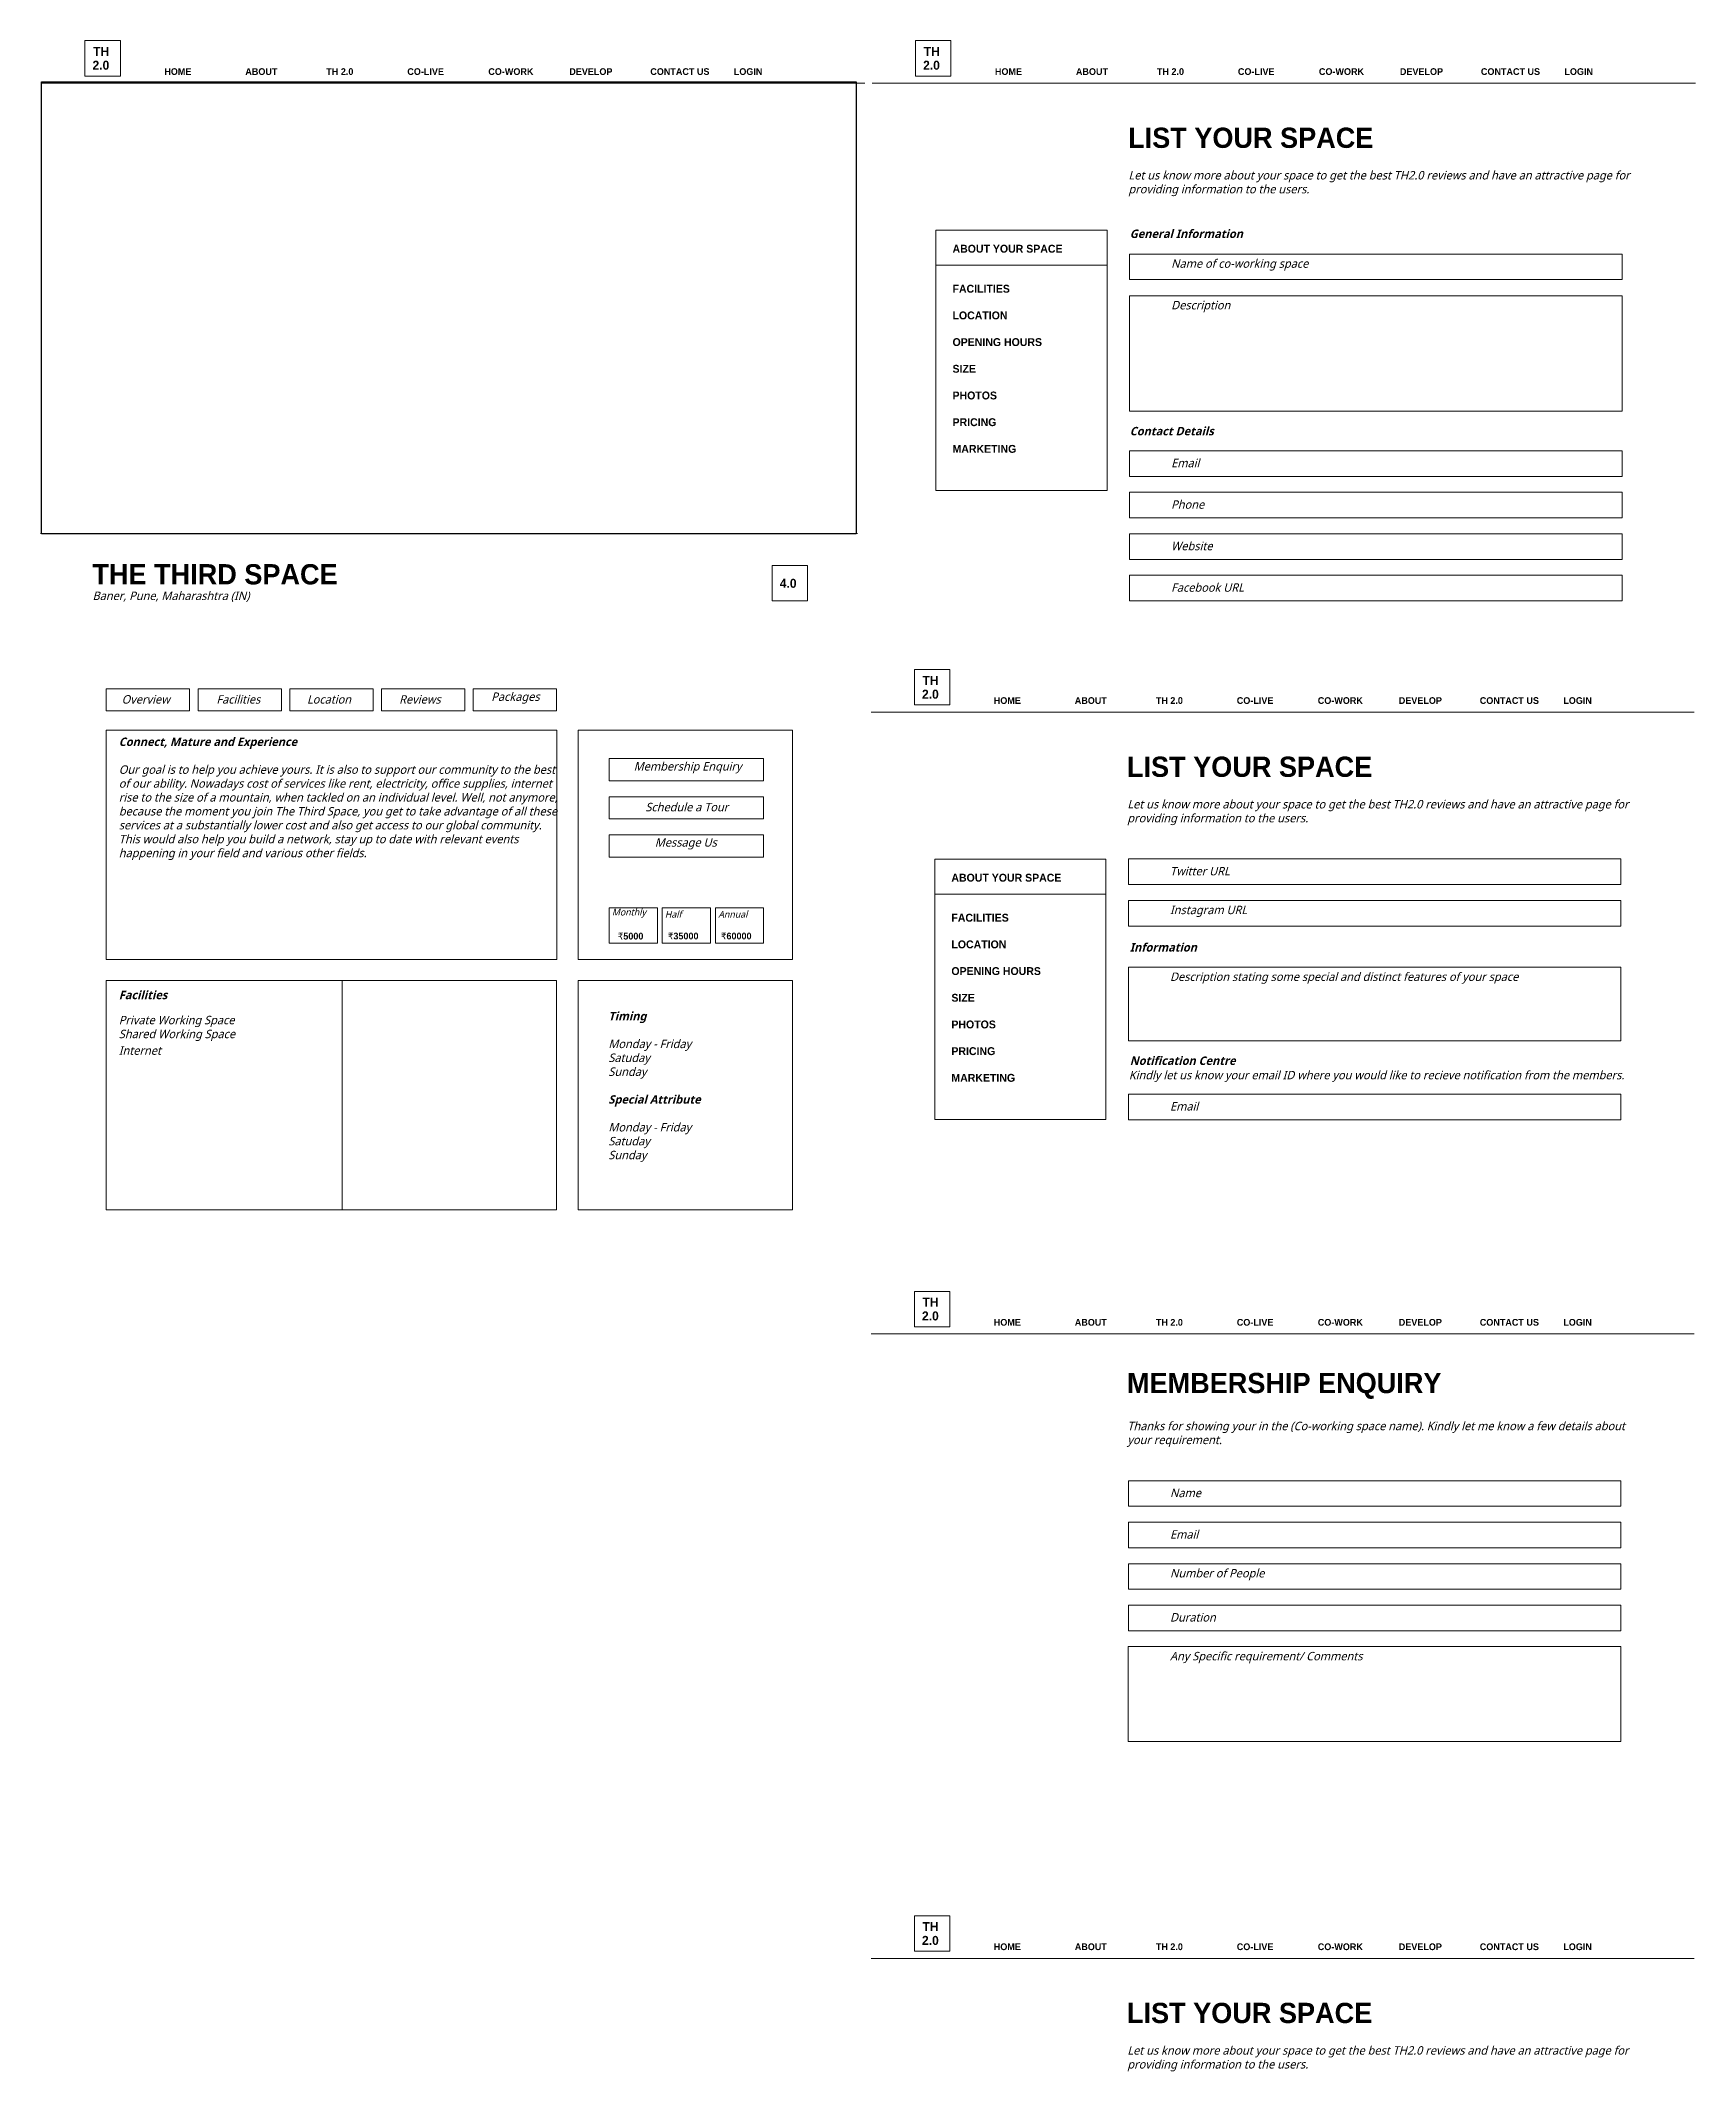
# Model space of a CAD drawing. Header units: inches. Extents: x -8 to 10100, y -1893 to 1161.
# Drawn here: x 3130 to 5213, y -1396 to 1161 of the extents above; entities that cross this region are included whole.
import ezdxf

# ---------------------------------------------------------------- set-up
doc = ezdxf.new("R2010")
doc.units = ezdxf.units.IN
doc.header["$MEASUREMENT"] = 0
doc.layers.add('Layer 1', color=7, linetype='Continuous')
picture_1 = doc.add_image_def('image4.png', size_in_pixel=(1171, 650))

msp = doc.modelspace()

# ---------------------------------------------------------------- texts
at = {"layer": 'Layer 1', "color": 252, "true_color": 0x989898, "attachment_point": 7}
for s, insert, char_height in [('\\fnevis|b1|i0|c0|p34;\\W1;HOME^I^IABOUT^I^ITH 2.0^I^ICO-LIVE^I^ICO-WORK^I^IDEVELOP^I^ICONTACT US^I^ILOGIN ', (3285.9169921875, 1117.2294921875), 8.495999999999999), ('\\fnevis|b1|i0|c0|p34;\\W1;HOME^I^IABOUT^I^ITH 2.0^I^ICO-LIVE^I^ICO-WORK^I^IDEVELOP^I^ICONTACT US^I^ILOGIN ', (4331.3681640625, 1117.2294921875), 8.495999999999999), ('\\fnevis|b1|i0|c0|p34;\\W1;LIST YOUR SPACE', (4499.04638671875, 1025.146118164062), 25.488), ('\\fnevis|b1|i0|c0|p34;\\W1;ABOUT YOUR SPACE', (4278.0224609375, 893.452392578125), 9.911999999999999), ('\\fnevis|b1|i0|c0|p34;\\W1;FACILITIES', (4278.0224609375, 843.052490234375), 9.911999999999999), ('\\fnevis|b1|i0|c0|p34;\\W1;LOCATION', (4278.0224609375, 809.452392578125), 9.911999999999999), ('\\fnevis|b1|i0|c0|p34;\\W1;OPENING HOURS', (4278.0224609375, 775.852294921875), 9.911999999999999), ('\\fnevis|b1|i0|c0|p34;\\W1;SIZE', (4278.0224609375, 742.252197265625), 9.911999999999999), ('\\fnevis|b1|i0|c0|p34;\\W1;PHOTOS', (4278.0224609375, 708.652587890625), 9.911999999999999), ('\\fnevis|b1|i0|c0|p34;\\W1;PRICING', (4278.0224609375, 675.052490234375), 9.911999999999999), ('\\fnevis|b1|i0|c0|p34;\\W1;MARKETING', (4278.0224609375, 641.452392578125), 9.911999999999999), ('\\fnevis|b1|i0|c0|p34;\\W1;THE THIRD SPACE', (3195.3818359375, 475.5234375), 25.488), ('\\fnevis|b1|i0|c0|p34;\\W1;HOME^I^IABOUT^I^ITH 2.0^I^ICO-LIVE^I^ICO-WORK^I^IDEVELOP^I^ICONTACT US^I^ILOGIN ', (4329.94580078125, 325.2718505859375), 8.495999999999999), ('\\fnevis|b1|i0|c0|p34;\\W1;LIST YOUR SPACE', (4497.6240234375, 233.1884765625), 25.488), ('\\fnevis|b1|i0|c0|p34;\\W1;ABOUT YOUR SPACE', (4276.60009765625, 101.494743347168), 9.911999999999999), ('\\fnevis|b1|i0|c0|p34;\\W1;FACILITIES', (4276.60009765625, 51.09484100341797), 9.911999999999999), ('\\fnevis|b1|i0|c0|p34;\\W1;LOCATION', (4276.60009765625, 17.49474334716797), 9.911999999999999), ('\\fnevis|b1|i0|c0|p34;\\W1;OPENING HOURS', (4276.60009765625, -16.10535430908203), 9.911999999999999), ('\\fnevis|b1|i0|c0|p34;\\W1;SIZE', (4276.60009765625, -49.70545196533203), 9.911999999999999), ('\\fnevis|b1|i0|c0|p34;\\W1;PHOTOS', (4276.60009765625, -83.30506134033203), 9.911999999999999), ('\\fnevis|b1|i0|c0|p34;\\W1;PRICING', (4276.60009765625, -116.905158996582), 9.911999999999999), ('\\fnevis|b1|i0|c0|p34;\\W1;MARKETING', (4276.60009765625, -150.505256652832), 9.911999999999999), ('\\fnevis|b1|i0|c0|p34;\\W1;HOME^I^IABOUT^I^ITH 2.0^I^ICO-LIVE^I^ICO-WORK^I^IDEVELOP^I^ICONTACT US^I^ILOGIN ', (4329.94580078125, -457.6044006347656), 8.495999999999999), ('\\fnevis|b1|i0|c0|p34;\\W1;MEMBERSHIP ENQUIRY', (4497.6240234375, -549.687255859375), 25.488), ('\\fnevis|b1|i0|c0|p34;\\W1;HOME^I^IABOUT^I^ITH 2.0^I^ICO-LIVE^I^ICO-WORK^I^IDEVELOP^I^ICONTACT US^I^ILOGIN ', (4329.94580078125, -1243.860717773438), 8.495999999999999), ('\\fnevis|b1|i0|c0|p34;\\W1;LIST YOUR SPACE', (4497.6240234375, -1335.943603515625), 25.488)]:
    msp.add_mtext(s, dxfattribs=dict(at, insert=insert, char_height=char_height))
at = {"layer": 'Layer 1', "color": 8, "true_color": 0x808284, "char_height": 10.62, "attachment_point": 7}
for s, insert in [('\\fRoboto Light|b0|i1|c0|p34;\\W1;providing information to the users.', (4499.509887695312, 964.6803588867188)), ('\\fRoboto Light|b0|i1|c0|p34;\\W1;Let us know more about your space to get the best TH2.0 reviews and have an attractive page for ', (4499.509887695312, 982.1759643554688)), ('\\fRoboto|b1|i1|c0|p34;\\W1;General Information\\fRoboto Light|b0|i1|c0|p34;\\C250;\\c2105123;^I^I^I^I^I', (4501.164916992188, 911.9130249023438)), ('\\fRoboto|b1|i1|c0|p34;\\W1;Contact Details\\fRoboto Light|b0|i1|c0|p34;\\C250;\\c2105123;^I^I', (4501.165893554688, 663.4112396240234)), ('\\fRoboto Light|b0|i1|c0|p34;\\W1;Baner, Pune, Maharashtra (IN)', (3195.584351539612, 453.8734550476074)), ('\\fRoboto Black|b0|i1|c0|p34;\\W1;Overview', (3232.236070632935, 325.6380157470703)), ('\\fRoboto Light|b0|i1|c0|p34;\\W1;Facilities', (3351.475662231445, 325.6380157470703)), ('\\fRoboto Light|b0|i1|c0|p34;\\W1;Location', (3465.502593994141, 325.6380157470703)), ('\\fRoboto Light|b0|i1|c0|p34;\\W1;Reviews', (3581.484252929688, 325.6380157470703)), ('\\fRoboto Light|b0|i1|c0|p34;\\W1;Packages', (3697.465911865234, 325.6380157470703)), ('\\fRoboto|b1|i1|c0|p34;\\W1;Connect, Mature and Experience', (3228.626428604126, 268.8189544677734)), ('\\fRoboto Light|b0|i1|c0|p34;\\W1;of our ability. Nowadays cost of services like rent, electricity, office supplies, internet ', (3228.626428604126, 216.3326263427734)), ('\\fRoboto Light|b0|i1|c0|p34;\\W1;Our goal is to help you achieve yours. It is also to support our community to the best ', (3228.626428604126, 233.8282318115234)), ('\\fRoboto Light|b0|i1|c0|p34;\\W1;Membership Enquiry', (3876.770629882812, 237.9184875488281)), ('\\fRoboto Light|b0|i1|c0|p34;\\W1;rise to the size of a mountain, when tackled on an individual level. Well, not anymore, ', (3228.626428604126, 198.8370208740234)), ('\\fRoboto Light|b0|i1|c0|p34;\\W1;Let us know more about your space to get the best TH2.0 reviews and have an attractive page for ', (4498.087524414062, 190.2183227539062)), ('\\fRoboto Light|b0|i1|c0|p34;\\W1;because the moment you join The Third Space, you get to take advantage of all these ', (3228.626428604126, 181.3414154052734)), ('\\fRoboto Light|b0|i1|c0|p34;\\W1;Schedule a Tour', (3891.492309570312, 190.0271911621094)), ('\\fRoboto Light|b0|i1|c0|p34;\\W1;providing information to the users.', (4498.087524414062, 172.7227172851562)), ('\\fRoboto Light|b0|i1|c0|p34;\\W1;services at a substantially lower cost and also get access to our global community. ', (3228.626428604126, 163.8462982177734)), ('\\fRoboto Light|b0|i1|c0|p34;\\W1;This would also help you build a network, stay up to date with relevant events ', (3228.626428604126, 146.3506927490234)), ('\\fRoboto Light|b0|i1|c0|p34;\\W1;Message Us', (3903.345825195312, 142.1358947753906)), ('\\fRoboto Light|b0|i1|c0|p34;\\W1;happening in your field and various other fields.', (3228.626428604126, 128.8550872802734)), ('\\fRoboto|b1|i1|c0|p34;\\W1;Information\\fRoboto Light|b0|i1|c0|p34;\\C250;\\c2105123;^I', (4501.165893554688, 13.4351806640625)), ('\\fRoboto|b1|i1|c0|p34;\\W1;Facilities', (3228.626428604126, -46.54693603515625)), ('\\fRoboto Light|b0|i1|c0|p34;\\W1;Private Working Space', (3228.626428604126, -81.53765869140625)), ('\\fRoboto|b1|i1|c0|p34;\\W1;Timing', (3844.887084960938, -76.54693603515625)), ('\\fRoboto Light|b0|i1|c0|p34;\\W1;Shared Working Space', (3228.626428604126, -99.03326416015625)), ('\\fRoboto Light|b0|i1|c0|p34;\\W1;Monday - Friday', (3844.887084960938, -111.5376586914062)), ('\\fRoboto Light|b0|i1|c0|p34;\\W1;Internet', (3228.626428604126, -116.5288696289062)), ('\\fRoboto Light|b0|i1|c0|p34;\\W1;Satuday', (3844.887084960938, -129.0332641601562)), ('\\fRoboto|b1|i1|c0|p34;\\W1;Notification Centre', (4501.165893554688, -129.306640625)), ('\\fRoboto Light|b0|i1|c0|p34;\\W1;Sunday', (3844.887084960938, -146.5288696289062)), ('\\fRoboto Light|b0|i1|c0|p34;\\W1;Kindly let us know your email ID where you would like to recieve notification from the members.', (4500.042236328125, -150.8171997070312)), ('\\fRoboto|b1|i1|c0|p34;\\W1;Special Attribute', (3844.887084960938, -181.5195922851562)), ('\\fRoboto Light|b0|i1|c0|p34;\\W1;Monday - Friday', (3844.887084960938, -216.5108032226562)), ('\\fRoboto Light|b0|i1|c0|p34;\\W1;Satuday', (3844.887084960938, -234.0064086914062)), ('\\fRoboto Light|b0|i1|c0|p34;\\W1;Sunday', (3844.887084960938, -251.5015258789062)), ('\\fRoboto Light|b0|i1|c0|p34;\\W1;Thanks for showing your in the\\fRoboto Black|b0|i1|c0|p34; (Co-working space name)\\fRoboto Light|b0|i1|c0|p34;. Kindly let me know a few details about ', (4498.087524414062, -592.657958984375)), ('\\fRoboto Light|b0|i1|c0|p34;\\W1;your requirement.', (4498.087524414062, -610.153564453125)), ('\\fRoboto Light|b0|i1|c0|p34;\\W1;Let us know more about your space to get the best TH2.0 reviews and have an attractive page for ', (4498.087524414062, -1378.914306640625)), ('\\fRoboto Light|b0|i1|c0|p34;\\W1;providing information to the users.', (4498.087524414062, -1396.409912109375))]:
    msp.add_mtext(s, dxfattribs=dict(at, insert=insert))
at = {"layer": 'Layer 1', "color": 8, "true_color": 0x808080, "char_height": 10.62, "attachment_point": 7}
for s, insert in [('\\fRoboto Light|b0|i1|c0|p34;\\W1;Name of co-working space', (4553.21484375, 870.999755859375)), ('\\fRoboto Light|b0|i1|c0|p34;\\W1;Description', (4553.21484375, 818.58349609375)), ('\\fRoboto Light|b0|i1|c0|p34;\\W1;Email', (4553.21484375, 623.2445068359375)), ('\\fRoboto Light|b0|i1|c0|p34;\\W1;Phone', (4553.21484375, 571.013916015625)), ('\\fRoboto Light|b0|i1|c0|p34;\\W1;Website', (4553.21484375, 518.75048828125)), ('\\fRoboto Light|b0|i1|c0|p34;\\W1;Facebook URL', (4553.21484375, 466.4971923828125)), ('\\fRoboto Light|b0|i1|c0|p34;\\W1;Twitter URL', (4551.79248046875, 109.349609375)), ('\\fRoboto Light|b0|i1|c0|p34;\\W1;Instagram URL', (4551.79248046875, 57.1190185546875)), ('\\fRoboto Light|b0|i1|c0|p34;\\W1;Description stating some special and distinct features of your space ', (4551.787109375, -26.9893798828125)), ('\\fRoboto Light|b0|i1|c0|p34;\\W1;Email', (4551.79248046875, -186.75390625)), ('\\fRoboto Light|b0|i1|c0|p34;\\W1;Name', (4551.79248046875, -673.5266265869141)), ('\\fRoboto Light|b0|i1|c0|p34;\\W1;Email', (4551.79248046875, -725.7572174072266)), ('\\fRoboto Light|b0|i1|c0|p34;\\W1;Number of People', (4551.79248046875, -778.0105438232422)), ('\\fRoboto Light|b0|i1|c0|p34;\\W1;Duration', (4551.79248046875, -830.1552734375)), ('\\fRoboto Light|b0|i1|c0|p34;\\W1;Any Specific requirement/ Comments', (4551.7919921875, -882.4339933395386))]:
    msp.add_mtext(s, dxfattribs=dict(at, insert=insert))

# ---------------------------------------------------------------- blocks, each defined once
blk = doc.blocks.new('block 13')
at = {"layer": 'Layer 1', "color": 18, "lineweight": 9, "true_color": 0x010101}
blk.add_lwpolyline([(3779.4403, -311.6881000000003), (3509.725900000001, -311.6881000000003), (3509.725900000001, -22.77480000000014), (3779.4403, -22.77480000000014), (3779.4403, -311.6881000000003)], dxfattribs=at)
blk = doc.blocks.new('block 12')
at = {"layer": 'Layer 1'}
blk.add_blockref('block 13', (0, 0), dxfattribs=at)
blk = doc.blocks.new('block 15')
at = {"layer": 'Layer 1', "color": 18, "lineweight": 9, "true_color": 0x010101}
blk.add_lwpolyline([(3779.5108, -311.6881000000003), (3212.8215, -311.6881000000003), (3212.8215, -22.77480000000014), (3779.5108, -22.77480000000014), (3779.5108, -311.6881000000003)], dxfattribs=at)
blk = doc.blocks.new('block 14')
at = {"layer": 'Layer 1'}
blk.add_blockref('block 15', (0, 0), dxfattribs=at)
blk = doc.blocks.new('block 11')
at = {"layer": 'Layer 1'}
for name in ['block 14', 'block 12']:
    blk.add_blockref(name, (0, 0), dxfattribs=at)
blk = doc.blocks.new('block 99')
at = {"layer": 'Layer 1', "color": 18, "lineweight": 9, "true_color": 0x010101}
blk.add_lwpolyline([(3779.809499999999, 3.572280000000319), (3212.8514, 3.572280000000319), (3212.8514, 49.58579999999984), (3212.8514, 292.4855926111923), (3779.809499999999, 292.4855926111923), (3779.809499999999, 3.572280000000319)], dxfattribs=at)
blk = doc.blocks.new('block 98')
at = {"layer": 'Layer 1'}
blk.add_blockref('block 99', (0, 0), dxfattribs=at)
blk = doc.blocks.new('block 101')
at = {"layer": 'Layer 1', "color": 18, "lineweight": 9, "true_color": 0x010101}
blk.add_lwpolyline([(4076.6867, 3.572280000000319), (3806.972300000001, 3.572280000000319), (3806.972300000001, 292.4855926111923), (4076.6867, 292.4855926111923), (4076.6867, 3.572280000000319)], dxfattribs=at)
blk = doc.blocks.new('block 100')
at = {"layer": 'Layer 1'}
blk.add_blockref('block 101', (0, 0), dxfattribs=at)
blk = doc.blocks.new('block 97')
at = {"layer": 'Layer 1'}
for name in ['block 98', 'block 100']:
    blk.add_blockref(name, (0, 0), dxfattribs=at)
blk = doc.blocks.new('block 158')
at = {"layer": 'Layer 1', "color": 18, "lineweight": 9, "true_color": 0x010101}
blk.add_lwpolyline([(3230.5818, 1116.0225), (3186.023999999999, 1116.0225), (3186.023999999999, 1160.5802), (3230.5818, 1160.5802), (3230.5818, 1116.0225)], dxfattribs=at)
at = {"layer": 'Layer 1', "color": 253, "true_color": 0xb2b1b1, "char_height": 11.35456377410889, "attachment_point": 7}
for s, insert in [('\\fnevis|b1|i0|c0|p34;\\W1;TH ', (3196.27392578125, 1141.2607421875)), ('\\fnevis|b1|i0|c0|p34;\\W1;2.0', (3195.53564453125, 1123.76513671875))]:
    blk.add_mtext(s, dxfattribs=dict(at, insert=insert))
blk = doc.blocks.new('block 162')
at = {"layer": 'Layer 1', "color": 18, "lineweight": 9, "true_color": 0x010101}
blk.add_lwpolyline([(4095.417600000001, 455.3310884973689), (4050.8598, 455.3310884973689), (4050.8598, 499.8887873717467), (4095.417600000001, 499.8887873717467), (4095.417600000001, 455.3310884973689)], dxfattribs=at)
at = {"layer": 'Layer 1', "color": 253, "true_color": 0xb2b1b1, "insert": (4060.59228515625, 471.4216003417969), "char_height": 11.35456377410889, "attachment_point": 7}
blk.add_mtext('\\fnevis|b1|i0|c0|p34;\\W1;4.0', dxfattribs=at)
blk = doc.blocks.new('block 174')
at = {"layer": 'Layer 1', "color": 18, "lineweight": 9, "true_color": 0x010101}
blk.add_lwpolyline([(3973.3606, 24.0646999999999), (3912.6749, 24.0646999999999), (3912.6749, 68.54050000000007), (3973.3606, 68.54050000000007), (3973.3606, 24.0646999999999)], dxfattribs=at)
blk = doc.blocks.new('block 173')
at = {"layer": 'Layer 1'}
blk.add_blockref('block 174', (0, 0), dxfattribs=at)
blk = doc.blocks.new('block 176')
at = {"layer": 'Layer 1', "color": 18, "lineweight": 9, "true_color": 0x010101}
blk.add_lwpolyline([(3906.5571, 24.0646999999999), (3845.8714, 24.0646999999999), (3845.8714, 68.54050000000007), (3906.5571, 68.54050000000007), (3906.5571, 24.0646999999999)], dxfattribs=at)
blk = doc.blocks.new('block 175')
at = {"layer": 'Layer 1'}
blk.add_blockref('block 176', (0, 0), dxfattribs=at)
blk = doc.blocks.new('block 178')
at = {"layer": 'Layer 1', "color": 18, "lineweight": 9, "true_color": 0x010101}
blk.add_lwpolyline([(4040.157999999999, 24.0646999999999), (3979.4722, 24.0646999999999), (3979.4722, 68.54050000000007), (4040.157999999999, 68.54050000000007), (4040.157999999999, 24.0646999999999)], dxfattribs=at)
blk = doc.blocks.new('block 177')
at = {"layer": 'Layer 1'}
blk.add_blockref('block 178', (0, 0), dxfattribs=at)
blk = doc.blocks.new('block 172')
at = {"layer": 'Layer 1'}
for name in ['block 175', 'block 173', 'block 177']:
    blk.add_blockref(name, (0, 0), dxfattribs=at)
blk = doc.blocks.new('block 171')
at = {"layer": 'Layer 1'}
blk.add_blockref('block 172', (0, 0), dxfattribs=at)
at = {"layer": 'Layer 1', "color": 252, "true_color": 0x989898, "char_height": 8.495999999999999, "attachment_point": 7}
for s, insert in [('\\fRoboto Light|b0|i1|c0|p34;\\W1;Monthly', (3849.312866210938, 56.1551513671875)), ('\\fRoboto Light|b0|i1|c0|p34;\\W1;Half', (3915.937133789062, 56.1551513671875)), ('\\fRoboto Light|b0|i1|c0|p34;\\W1;Annual', (3983.213012695312, 56.1551513671875)), ('\\fMyriad Pro|b0|i0|c0|p34;\\W1;₹\\fnevis|b1|i0|c0|p34;5000', (3856.826171875, 28.63088989257812)), ('\\fMyriad Pro|b0|i0|c0|p34;\\W1;₹\\fnevis|b1|i0|c0|p34;35000', (3919.86083984375, 28.76784896850586)), ('\\fMyriad Pro|b0|i0|c0|p34;\\W1;₹\\fnevis|b1|i0|c0|p34;60000', (3986.64794921875, 28.76784896850586))]:
    blk.add_mtext(s, dxfattribs=dict(at, insert=insert))
blk = doc.blocks.new('block 182')
at = {"layer": 'Layer 1', "color": 18, "lineweight": 9, "true_color": 0x010101}
blk.add_lwpolyline([(3433.290300000001, 316.4902920047825), (3328.3609, 316.4902920047825), (3328.3609, 344.5082912969883), (3433.290300000001, 344.5082912969883), (3433.290300000001, 316.4902920047825)], dxfattribs=at)
blk = doc.blocks.new('block 181')
at = {"layer": 'Layer 1'}
blk.add_blockref('block 182', (0, 0), dxfattribs=at)
blk = doc.blocks.new('block 184')
at = {"layer": 'Layer 1', "color": 18, "lineweight": 9, "true_color": 0x010101}
blk.add_lwpolyline([(3317.7829, 316.4902920047825), (3212.853500000001, 316.4902920047825), (3212.853500000001, 344.5082912969883), (3317.7829, 344.5082912969883), (3317.7829, 316.4902920047825)], dxfattribs=at)
blk = doc.blocks.new('block 183')
at = {"layer": 'Layer 1'}
blk.add_blockref('block 184', (0, 0), dxfattribs=at)
blk = doc.blocks.new('block 186')
at = {"layer": 'Layer 1', "color": 18, "lineweight": 9, "true_color": 0x010101}
blk.add_lwpolyline([(3548.787200000001, 316.4902920047825), (3443.8577, 316.4902920047825), (3443.8577, 344.5082912969883), (3548.787200000001, 344.5082912969883), (3548.787200000001, 316.4902920047825)], dxfattribs=at)
blk = doc.blocks.new('block 185')
at = {"layer": 'Layer 1'}
blk.add_blockref('block 186', (0, 0), dxfattribs=at)
blk = doc.blocks.new('block 180')
at = {"layer": 'Layer 1'}
for name in ['block 183', 'block 181', 'block 185']:
    blk.add_blockref(name, (0, 0), dxfattribs=at)
blk = doc.blocks.new('block 189')
at = {"layer": 'Layer 1', "color": 18, "lineweight": 9, "true_color": 0x010101}
blk.add_lwpolyline([(3779.727999999999, 316.4902920047825), (3674.7986, 316.4902920047825), (3674.7986, 344.5082912969883), (3779.727999999999, 344.5082912969883), (3779.727999999999, 316.4902920047825)], dxfattribs=at)
blk = doc.blocks.new('block 188')
at = {"layer": 'Layer 1'}
blk.add_blockref('block 189', (0, 0), dxfattribs=at)
blk = doc.blocks.new('block 191')
at = {"layer": 'Layer 1', "color": 18, "lineweight": 9, "true_color": 0x010101}
blk.add_lwpolyline([(3664.220600000001, 316.4902920047825), (3559.2912, 316.4902920047825), (3559.2912, 344.5082912969883), (3664.220600000001, 344.5082912969883), (3664.220600000001, 316.4902920047825)], dxfattribs=at)
blk = doc.blocks.new('block 190')
at = {"layer": 'Layer 1'}
blk.add_blockref('block 191', (0, 0), dxfattribs=at)
blk = doc.blocks.new('block 187')
at = {"layer": 'Layer 1'}
for name in ['block 190', 'block 188']:
    blk.add_blockref(name, (0, 0), dxfattribs=at)
blk = doc.blocks.new('block 179')
at = {"layer": 'Layer 1'}
for name in ['block 180', 'block 187']:
    blk.add_blockref(name, (0, 0), dxfattribs=at)
blk = doc.blocks.new('block 310')
at = {"layer": 'Layer 1', "color": 18, "lineweight": 9, "true_color": 0x010101}
blk.add_lwpolyline([(4040.035209409511, 132.5762505770954), (3845.85187780852, 132.5762505770954), (3845.85187780852, 160.5942498693012), (4040.035209409511, 160.5942498693012), (4040.035209409511, 132.5762505770954)], dxfattribs=at)
blk = doc.blocks.new('block 309')
at = {"layer": 'Layer 1'}
blk.add_blockref('block 310', (0, 0), dxfattribs=at)
blk = doc.blocks.new('block 308')
at = {"layer": 'Layer 1'}
blk.add_blockref('block 309', (0, 0), dxfattribs=at)
blk = doc.blocks.new('block 313')
at = {"layer": 'Layer 1', "color": 18, "lineweight": 9, "true_color": 0x010101}
blk.add_lwpolyline([(4040.035209409511, 180.5942936676192), (3845.85187780852, 180.5942936676192), (3845.85187780852, 208.612292959825), (4040.035209409511, 208.612292959825), (4040.035209409511, 180.5942936676192)], dxfattribs=at)
blk = doc.blocks.new('block 312')
at = {"layer": 'Layer 1'}
blk.add_blockref('block 313', (0, 0), dxfattribs=at)
blk = doc.blocks.new('block 311')
at = {"layer": 'Layer 1'}
blk.add_blockref('block 312', (0, 0), dxfattribs=at)
blk = doc.blocks.new('block 316')
at = {"layer": 'Layer 1', "color": 18, "lineweight": 9, "true_color": 0x010101}
blk.add_lwpolyline([(4040.035209409511, 228.6666352912634), (3845.85187780852, 228.6666352912634), (3845.85187780852, 256.6846345834692), (4040.035209409511, 256.6846345834692), (4040.035209409511, 228.6666352912634)], dxfattribs=at)
blk = doc.blocks.new('block 315')
at = {"layer": 'Layer 1'}
blk.add_blockref('block 316', (0, 0), dxfattribs=at)
blk = doc.blocks.new('block 314')
at = {"layer": 'Layer 1'}
blk.add_blockref('block 315', (0, 0), dxfattribs=at)
blk = doc.blocks.new('block 318')
at = {"layer": 'Layer 1', "color": 18, "lineweight": 9, "true_color": 0x010101}
blk.add_lwpolyline([(4076.71324476102, -311.5718672069588), (3806.998844761019, -311.5718672069588), (3806.998844761019, -22.65855459576687), (4076.71324476102, -22.65855459576687), (4076.71324476102, -311.5718672069588)], dxfattribs=at)
blk = doc.blocks.new('block 317')
at = {"layer": 'Layer 1'}
blk.add_blockref('block 318', (0, 0), dxfattribs=at)
blk = doc.blocks.new('block 160')
at = {"layer": 'Layer 1', "color": 18, "lineweight": 9, "true_color": 0x010101}
blk.add_lwpolyline([(4276.033100000001, 1116.0225), (4231.4753, 1116.0225), (4231.4753, 1160.5802), (4276.033100000001, 1160.5802), (4276.033100000001, 1116.0225)], dxfattribs=at)
at = {"layer": 'Layer 1', "color": 253, "true_color": 0xb2b1b1, "char_height": 11.35456377410889, "attachment_point": 7}
for s, insert in [('\\fnevis|b1|i0|c0|p34;\\W1;TH ', (4241.7255859375, 1141.2607421875)), ('\\fnevis|b1|i0|c0|p34;\\W1;2.0', (4240.9873046875, 1123.76513671875))]:
    blk.add_mtext(s, dxfattribs=dict(at, insert=insert))
blk = doc.blocks.new('block 202')
at = {"layer": 'Layer 1', "color": 18, "lineweight": 9, "true_color": 0x010101}
blk.add_lwpolyline([(4472.5062, 593.9601849953033), (4257.1175, 593.9601849953033), (4257.1175, 921.8915767110593), (4472.5062, 921.8915767110593), (4472.5062, 593.9601849953033)], dxfattribs=at)
blk = doc.blocks.new('block 201')
at = {"layer": 'Layer 1'}
blk.add_blockref('block 202', (0, 0), dxfattribs=at)
blk = doc.blocks.new('block 200')
at = {"layer": 'Layer 1'}
blk.add_blockref('block 201', (0, 0), dxfattribs=at)
blk = doc.blocks.new('block 261')
at = {"layer": 'Layer 1', "color": 18, "lineweight": 9, "true_color": 0x010101}
blk.add_lwpolyline([(4274.610700000001, 324.064891813432), (4230.052900000001, 324.064891813432), (4230.052900000001, 368.6225906878099), (4274.610700000001, 368.6225906878099), (4274.610700000001, 324.064891813432)], dxfattribs=at)
at = {"layer": 'Layer 1', "color": 253, "true_color": 0xb2b1b1, "char_height": 11.35456377410889, "attachment_point": 7}
for s, insert in [('\\fnevis|b1|i0|c0|p34;\\W1;TH ', (4240.30322265625, 349.3031005859375)), ('\\fnevis|b1|i0|c0|p34;\\W1;2.0', (4239.56494140625, 331.8074951171875))]:
    blk.add_mtext(s, dxfattribs=dict(at, insert=insert))
blk = doc.blocks.new('block 264')
at = {"layer": 'Layer 1', "color": 18, "lineweight": 9, "true_color": 0x010101}
blk.add_lwpolyline([(4471.0838, -197.9975000000004), (4255.695100000001, -197.9975000000004), (4255.695100000001, 129.9338967175936), (4471.0838, 129.9338967175936), (4471.0838, -197.9975000000004)], dxfattribs=at)
blk = doc.blocks.new('block 263')
at = {"layer": 'Layer 1'}
blk.add_blockref('block 264', (0, 0), dxfattribs=at)
blk = doc.blocks.new('block 262')
at = {"layer": 'Layer 1'}
blk.add_blockref('block 263', (0, 0), dxfattribs=at)
blk = doc.blocks.new('block 265')
at = {"layer": 'Layer 1', "color": 18, "lineweight": 9, "true_color": 0x010101}
blk.add_lwpolyline([(4274.610700000001, -458.8114000000005), (4230.052900000001, -458.8114000000005), (4230.052900000001, -414.2536999999993), (4274.610700000001, -414.2536999999993), (4274.610700000001, -458.8114000000005)], dxfattribs=at)
at = {"layer": 'Layer 1', "color": 253, "true_color": 0xb2b1b1, "char_height": 11.35456377410889, "attachment_point": 7}
for s, insert in [('\\fnevis|b1|i0|c0|p34;\\W1;TH ', (4240.30322265625, -433.5731201171875)), ('\\fnevis|b1|i0|c0|p34;\\W1;2.0', (4239.56494140625, -451.0687255859375))]:
    blk.add_mtext(s, dxfattribs=dict(at, insert=insert))
blk = doc.blocks.new('block 268')
at = {"layer": 'Layer 1', "color": 18, "lineweight": 9, "true_color": 0x010101}
blk.add_lwpolyline([(4274.610700000001, -1245.0677), (4230.052900000001, -1245.0677), (4230.052900000001, -1200.51), (4274.610700000001, -1200.51), (4274.610700000001, -1245.0677)], dxfattribs=at)
at = {"layer": 'Layer 1', "color": 253, "true_color": 0xb2b1b1, "char_height": 11.35456377410889, "attachment_point": 7}
for s, insert in [('\\fnevis|b1|i0|c0|p34;\\W1;2.0', (4239.56494140625, -1237.325073242188)), ('\\fnevis|b1|i0|c0|p34;\\W1;TH ', (4240.30322265625, -1219.829467773438))]:
    blk.add_mtext(s, dxfattribs=dict(at, insert=insert))

# ---------------------------------------------------------------- linework, layer by layer
at = {"layer": 'Layer 1', "color": 18, "lineweight": 5, "true_color": 0x010101}
for points in [[(3131.581700000001, 1106.936400000001), (4167.5818, 1106.936400000001)], [(4177.033100000001, 1106.936400000001), (5213.033100000001, 1106.936400000001)], [(4175.610700000001, 314.9787920429662), (5211.610700000001, 314.9787920429662)], [(4175.610700000001, -467.8974999999991), (5211.610700000001, -467.8974999999991)], [(4175.610700000001, -1254.1538), (5211.610700000001, -1254.1538)]]:
    msp.add_lwpolyline(points, dxfattribs=at)
at = {"layer": 'Layer 1', "color": 18, "lineweight": 9, "true_color": 0x010101}
for points in [[(4257.174999999999, 877.9007778223604), (4472.3601, 877.9007778223604)], [(5120.768599999999, 859.630678283902), (4500.873100000001, 859.630678283902), (4500.873100000001, 891.8318774704312), (5120.768599999999, 891.8318774704312), (5120.768599999999, 859.630678283902)], [(5120.768599999999, 694.0447824669536), (4500.873100000001, 694.0447824669536), (4500.873100000001, 839.4155787945783), (5120.768599999999, 839.4155787945783), (5120.768599999999, 694.0447824669536)], [(5120.768599999999, 611.8754845427247), (4500.873100000001, 611.8754845427247), (4500.873100000001, 644.0765837292565), (5120.768599999999, 644.0765837292565), (5120.768599999999, 611.8754845427247)], [(5120.768599999999, 559.6448858621807), (4500.873100000001, 559.6448858621807), (4500.873100000001, 591.8459999999995), (5120.768599999999, 591.8459999999995), (5120.768599999999, 559.6448858621807)], [(5120.768599999999, 507.3813871824677), (4500.873100000001, 507.3813871824677), (4500.873100000001, 539.5824863689995), (5120.768599999999, 539.5824863689995), (5120.768599999999, 507.3813871824677)], [(5120.768599999999, 455.1280885024971), (4500.873100000001, 455.1280885024971), (4500.873100000001, 487.3291876890289), (5120.768599999999, 487.3291876890289), (5120.768599999999, 455.1280885024971)], [(5119.3462, 97.98059999999987), (4499.450700000001, 97.98059999999987), (4499.450700000001, 130.1816967113336), (5119.3462, 130.1816967113336), (5119.3462, 97.98059999999987)], [(4255.7526, 85.94310000000041), (4470.9377, 85.94310000000041)], [(5119.3462, 45.7501000000002), (4499.450700000001, 45.7501000000002), (4499.450700000001, 77.95120000000043), (5119.3462, 77.95120000000043), (5119.3462, 45.7501000000002)], [(5119.3547, -98.65499999999975), (4499.459200000001, -98.65499999999975), (4499.459200000001, -5.87778999999955), (5119.3547, -5.87778999999955), (5119.3547, -98.65499999999975)], [(5119.3462, -198.1228000000001), (4499.450700000001, -198.1228000000001), (4499.450700000001, -165.9216999999999), (5119.3462, -165.9216999999999), (5119.3462, -198.1228000000001)], [(5119.3462, -684.8955999999998), (4499.450700000001, -684.8955999999998), (4499.450700000001, -652.6944999999996), (5119.3462, -652.6944999999996), (5119.3462, -684.8955999999998)], [(5119.3462, -737.1262000000006), (4499.450700000001, -737.1262000000006), (4499.450700000001, -704.9251000000004), (5119.3462, -704.9251000000004), (5119.3462, -737.1262000000006)], [(5119.3462, -789.3794999999991), (4499.450700000001, -789.3794999999991), (4499.450700000001, -757.1784000000007), (5119.3462, -757.1784000000007), (5119.3462, -789.3794999999991)], [(5119.3462, -841.5241999999998), (4499.450700000001, -841.5241999999998), (4499.450700000001, -809.3230999999996), (5119.3462, -809.3230999999996), (5119.3462, -841.5241999999998)], [(5119.3462, -981.1106999999993), (4499.278600000001, -981.1106999999993), (4499.278600000001, -861.5764999999992), (5119.3462, -861.5764999999992), (5119.3462, -981.1106999999993)]]:
    msp.add_lwpolyline(points, dxfattribs=at)
at = {"layer": 'Layer 1', "color": 18, "lineweight": 18, "true_color": 0x010101}
msp.add_lwpolyline([(3130.226500000001, 539.8176863630579), (4158.550800000001, 539.8176863630579)], dxfattribs=at)

# ---------------------------------------------------------------- block references
at = {"layer": 'Layer 1'}
for name in ['block 158', 'block 160', 'block 200', 'block 162', 'block 261', 'block 179', 'block 97', 'block 314', 'block 311', 'block 308', 'block 262', 'block 171', 'block 11', 'block 317', 'block 265', 'block 268']:
    msp.add_blockref(name, (0, 0), dxfattribs=at)

msp.set_redraw_order([(e.dxf.handle, doc.entitydb.next_handle()) for e in msp.query("TEXT MTEXT ATTDEF DIMENSION ARC_DIMENSION")])  # texts and dimensions are drawn at this point

# ---------------------------------------------------------------- pictures from other files: only their frames are drawn
at = {"layer": 'Layer 1'}
image = msp.add_image(picture_1, insert=(3131.2886, 539.3941999999998), size_in_units=(1025.37444, 569.166), dxfattribs=at)

doc.saveas('drawing.dxf')
